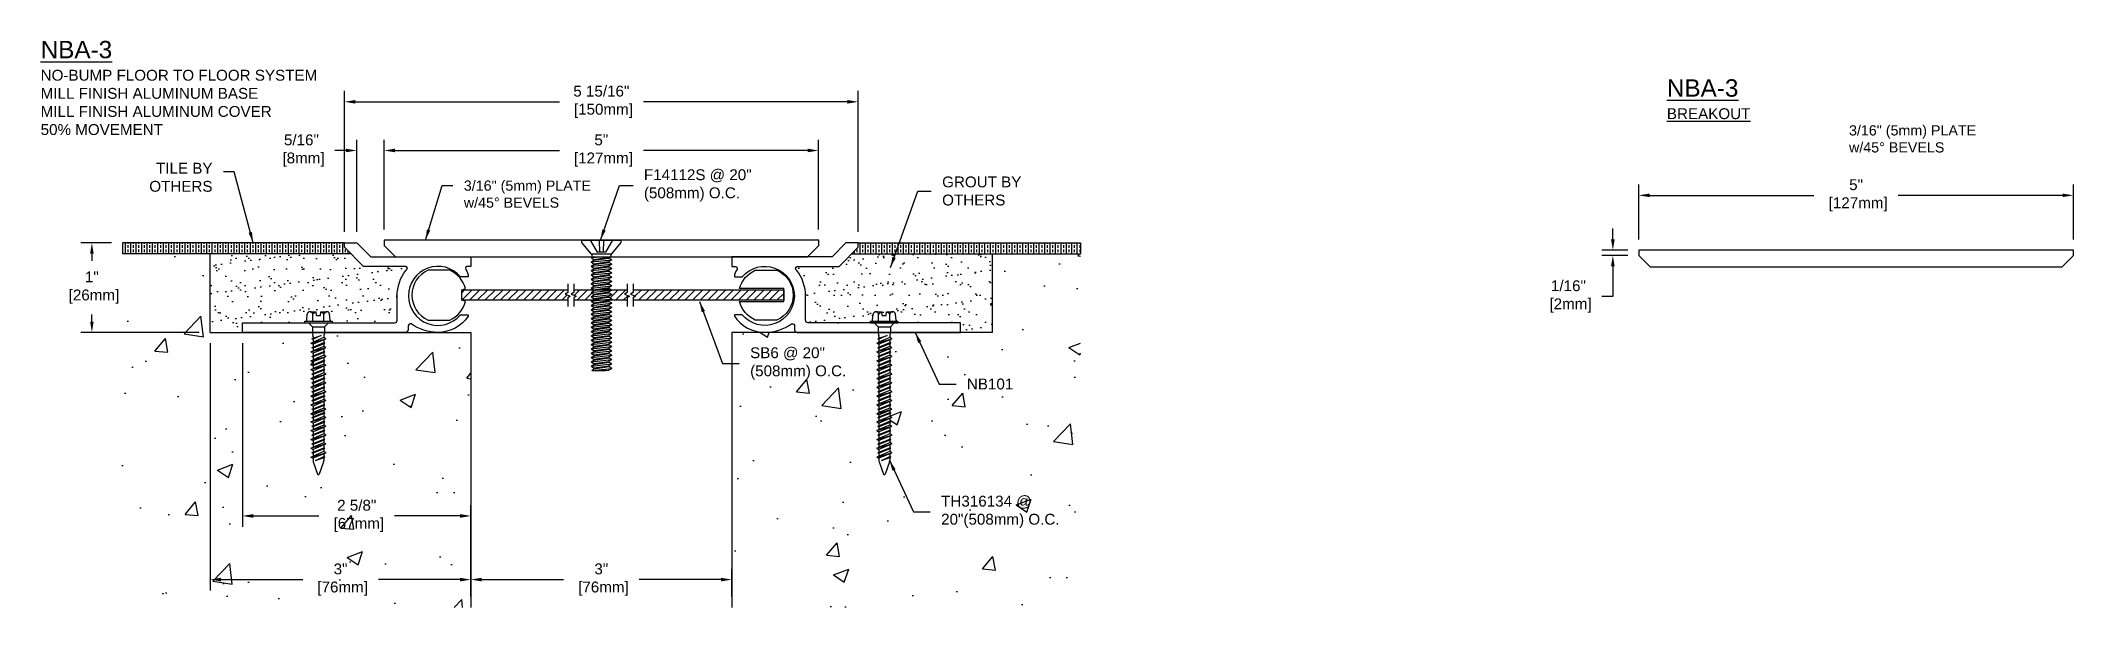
# Model space of a CAD drawing. Header units: inches. Extents: x 9.7 to 33.1, y 2.2 to 8.8.
import ezdxf

# ---------------------------------------------------------------- set-up
doc = ezdxf.new("R2010")
doc.units = ezdxf.units.IN
doc.header["$MEASUREMENT"] = 0
for name, color, linetype in [('ANCHORS', 4, 'Continuous'), ('CONDITIONS', 1, 'Continuous'), ('DIMENSIONS', 3, 'Continuous'), ('METALS', 7, 'Continuous'), ('TEXT', 2, 'Continuous')]:
    doc.layers.add(name, color=color, linetype=linetype)
doc.styles.add('Arial', font='arial.ttf')
doc.dimstyles.new('Arial', dxfattribs={"dimtxt": 0.125, "dimasz": 0.125, "dimexe": 0.125, "dimexo": 0.125, "dimgap": 0.125, "dimtad": 0, "dimtih": 1, "dimtoh": 1, "dimdec": 4, "dimzin": 3, "dimdsep": 46, "dimlunit": 4, "dimtxsty": 'Arial', "dimcen": 0.125, "dimadec": 0, "dimazin": 0, "dimtfac": 1, "dimtdec": 4, "dimtofl": 0, "dimtmove": 0, "dimatfit": 3, "dimfxl": 0, "dimfrac": 2, "dimtolj": 1, "dimtzin": 0, "dimarcsym": 0})

msp = doc.modelspace()

# ---------------------------------------------------------------- texts
at = {"layer": 'TEXT', "char_height": 0.2, "attachment_point": 1, "style": 'Arial'}
for s, insert, width in [('{\\LNBA-3\\P\\H0.625x;\\lNO-BUMP FLOOR TO FLOOR SYSTEM\\PMILL FINISH ALUMINUM BASE\\PMILL FINISH ALUMINUM COVER\\P50% MOVEMENT}', (9.68488, 8.76778), 3.78125), ('{\\LNBA-3\\P\\H0.625x;BREAKOUT}', (28.39359, 8.32524), 4.1875)]:
    msp.add_mtext(s, dxfattribs=dict(at, insert=insert, width=width))
at = {"layer": 'TEXT', "style": 'Arial'}
for s, insert, char_height, attachment_point in [('3/16" (5mm) PLATE\\Pw/45° BEVELS', (30.4888, 7.79591), 0.1175, 1), ('TILE BY\\POTHERS', (11.66224, 7.19612), 0.125, 6), ('F14112S @ 20"\\P(508mm) O.C.', (16.62484, 7.10336), 0.125, 4), ('3/16" (5mm) PLATE\\Pw/45° BEVELS', (14.55324, 7.15985), 0.1175, 1), ('GROUT BY\\POTHERS', (20.05583, 7.03836), 0.125, 4), ('SB6 @ 20"\\P(508mm) O.C.', (17.84677, 5.05335), 0.125, 4), ('NB101', (20.34052, 4.81585), 0.125, 4), ('TH316134 @\\P20"(508mm) O.C.', (20.04444, 3.34441), 0.125, 4)]:
    msp.add_mtext(s, dxfattribs=dict(at, insert=insert, char_height=char_height, attachment_point=attachment_point))

# ---------------------------------------------------------------- blocks, each defined once
blk = doc.blocks.new('*D5')
at = {"layer": 'Defpoints', "color": 0}
for p in [(33.07, 6.989), (28.07, 6.357), (33.07, 6.357)]:
    blk.add_point(p, dxfattribs=at)
at = {"layer": 'DIMENSIONS', "color": 0, "lineweight": -2}
for p, q in [((28.07, 6.482), (28.07, 7.114)), ((33.07, 6.482), (33.07, 7.114)), ((28.195, 6.989), (30.086, 6.989)), ((32.945, 6.989), (31.053, 6.989))]:
    blk.add_line(p, q, dxfattribs=at)
at = {"layer": 'DIMENSIONS', "color": 0}
for points in [[(28.195, 7.01), (28.195, 6.968), (28.07, 6.989)], [(32.945, 7.01), (32.945, 6.968), (33.07, 6.989)]]:
    blk.add_solid(points, dxfattribs=at)
at = {"layer": 'DIMENSIONS', "color": 0, "insert": (30.57, 6.989), "char_height": 0.125, "attachment_point": 5, "style": 'Arial'}
blk.add_mtext('\\A1;5"\\P [127mm]', dxfattribs=at)
blk = doc.blocks.new('*D6')
at = {"layer": 'Defpoints', "color": 0}
for p in [(27.772, 6.357), (28.07, 6.357), (28.07, 6.297)]:
    blk.add_point(p, dxfattribs=at)
at = {"layer": 'DIMENSIONS', "color": 0, "lineweight": -2}
for p, q in [((27.772, 6.482), (27.772, 6.607)), ((27.945, 6.357), (27.647, 6.357)), ((27.945, 6.297), (27.647, 6.297)), ((27.772, 6.172), (27.772, 5.825)), ((27.772, 5.825), (27.647, 5.825))]:
    blk.add_line(p, q, dxfattribs=at)
at = {"layer": 'DIMENSIONS', "color": 0}
for points in [[(27.751, 6.482), (27.793, 6.482), (27.772, 6.357)], [(27.751, 6.172), (27.793, 6.172), (27.772, 6.297)]]:
    blk.add_solid(points, dxfattribs=at)
at = {"layer": 'DIMENSIONS', "color": 0, "insert": (27.261, 5.825), "char_height": 0.125, "attachment_point": 5, "style": 'Arial'}
blk.add_mtext('\\A1;1/16"\\P [2mm]', dxfattribs=at)
blk = doc.blocks.new('NB101')
at = {"color": 7}
blk.add_lwpolyline([(0, 0.11), (1.75, 0.11, 0.414214), (1.78, 0.14), (1.78, 0.42, -0.169148), (1.882, 0.712, 0.705453), (1.879, 0.76), (1.394, 0.76), (1.176, 0.979), (1.176, 1.03), (1.316, 1.03), (1.476, 0.87), (2.63, 0.87), (2.63, 0.76), (2.594, 0.76, 0.552863), (2.569, 0.725, -0.162306), (2.599, 0.64), (2.509, 0.64, 2.723771), (2.509, 0.2), (2.599, 0.2), (2.599, 0.186, -0.25024), (2.25, 0, -0.145549), (1.941, 0.097, 0.525468), (1.907, 0.071), (1.907, 0.03, -0.414214), (1.877, 0), (0, 0)], format="xyb", close=True, dxfattribs=at)
blk = doc.blocks.new('Th316134')
for p, q in [((-0.097, 1.877), (-0.027, 1.877)), ((-0.023, 1.833), (-0.027, 1.877)), ((0.023, 1.833), (0.027, 1.877)), ((0.027, 1.877), (0.097, 1.877)), ((-0.157, 1.75), (-0.157, 1.769)), ((-0.157, 1.769), (0.157, 1.769)), ((-0.157, 1.75), (0.157, 1.75)), ((-0.135, 1.779), (-0.129, 1.85)), ((-0.115, 1.75), (-0.07, 1.705)), ((-0.07, 1.705), (-0.07, 1.638)), ((-0.07, 1.705), (0.07, 1.705)), ((-0.065, 1.769), (-0.065, 1.85)), ((-0.023, 1.833), (0.023, 1.833)), ((0.064, 1.769), (0.064, 1.85)), ((0.115, 1.75), (0.07, 1.705)), ((0.07, 1.705), (0.07, 1.638)), ((0.135, 1.779), (0.129, 1.85)), ((0.157, 1.769), (0.157, 1.75)), ((-0.086, 1.516), (0.086, 1.566)), ((-0.086, 1.516), (-0.062, 1.529)), ((-0.086, 1.516), (-0.062, 1.503)), ((-0.086, 1.414), (0.086, 1.465)), ((-0.086, 1.414), (-0.062, 1.427)), ((-0.086, 1.414), (-0.062, 1.401)), ((-0.074, 1.566), (0.032, 1.603)), ((-0.074, 1.566), (-0.062, 1.573)), ((-0.074, 1.566), (-0.062, 1.56)), ((-0.074, 1.465), (0.074, 1.516)), ((-0.074, 1.465), (-0.062, 1.471)), ((-0.074, 1.465), (-0.062, 1.459)), ((-0.074, 1.363), (0.074, 1.414)), ((-0.069, 1.628), (-0.063, 1.602)), ((-0.062, 1.573), (0.032, 1.603)), ((0.032, 1.603), (-0.062, 1.56)), ((-0.062, 1.593), (-0.062, 1.573)), ((0.062, 1.579), (-0.062, 1.529)), ((-0.062, 1.56), (-0.062, 1.529)), ((0.062, 1.553), (-0.062, 1.503)), ((-0.062, 1.471), (0.062, 1.522)), ((0.062, 1.509), (-0.062, 1.459)), ((-0.062, 1.503), (-0.062, 1.471)), ((0.062, 1.478), (-0.062, 1.427)), ((-0.062, 1.459), (-0.062, 1.427)), ((0.062, 1.452), (-0.062, 1.401)), ((-0.062, 1.369), (0.062, 1.42)), ((0.062, 1.408), (-0.062, 1.357)), ((0.062, 1.593), (0.062, 1.579)), ((0.086, 1.566), (0.062, 1.579)), ((0.086, 1.566), (0.062, 1.553)), ((0.062, 1.553), (0.062, 1.522)), ((0.074, 1.516), (0.062, 1.522)), ((0.074, 1.516), (0.062, 1.509)), ((0.062, 1.509), (0.062, 1.478)), ((0.086, 1.465), (0.062, 1.478)), ((0.086, 1.465), (0.062, 1.452)), ((0.062, 1.452), (0.062, 1.42)), ((0.074, 1.414), (0.062, 1.42)), ((0.074, 1.414), (0.062, 1.408)), ((0.062, 1.408), (0.062, 1.376)), ((0.069, 1.628), (0.063, 1.602)), ((-0.086, 1.313), (0.086, 1.363)), ((-0.086, 1.313), (-0.062, 1.325)), ((-0.086, 1.313), (-0.062, 1.3)), ((-0.086, 1.211), (0.086, 1.262)), ((-0.086, 1.211), (-0.062, 1.224)), ((-0.086, 1.211), (-0.062, 1.198)), ((-0.074, 1.363), (-0.062, 1.369)), ((-0.074, 1.363), (-0.062, 1.357)), ((-0.074, 1.262), (0.074, 1.313)), ((-0.074, 1.262), (-0.062, 1.268)), ((-0.074, 1.262), (-0.062, 1.256)), ((-0.074, 1.16), (0.074, 1.211)), ((-0.062, 1.401), (-0.062, 1.369)), ((0.062, 1.376), (-0.062, 1.325)), ((-0.062, 1.357), (-0.062, 1.325)), ((0.062, 1.35), (-0.062, 1.3)), ((-0.062, 1.268), (0.062, 1.319)), ((0.062, 1.306), (-0.062, 1.256)), ((-0.062, 1.3), (-0.062, 1.268)), ((0.062, 1.275), (-0.062, 1.224)), ((-0.062, 1.256), (-0.062, 1.224)), ((0.062, 1.249), (-0.062, 1.198)), ((-0.062, 1.166), (0.062, 1.217)), ((0.062, 1.205), (-0.062, 1.154)), ((-0.062, 1.198), (-0.062, 1.166)), ((0.062, 1.173), (-0.062, 1.122)), ((0.086, 1.363), (0.062, 1.376)), ((0.086, 1.363), (0.062, 1.35)), ((0.062, 1.35), (0.062, 1.319)), ((0.074, 1.313), (0.062, 1.319)), ((0.074, 1.313), (0.062, 1.306)), ((0.062, 1.306), (0.062, 1.275)), ((0.086, 1.262), (0.062, 1.275)), ((0.086, 1.262), (0.062, 1.249)), ((0.062, 1.249), (0.062, 1.217)), ((0.074, 1.211), (0.062, 1.217)), ((0.074, 1.211), (0.062, 1.205)), ((0.062, 1.205), (0.062, 1.173)), ((0.086, 1.16), (0.062, 1.173)), ((-0.086, 1.109), (0.086, 1.16)), ((-0.086, 1.109), (-0.062, 1.122)), ((-0.086, 1.109), (-0.062, 1.096)), ((-0.086, 1.008), (0.086, 1.059)), ((-0.086, 1.008), (-0.062, 1.021)), ((-0.086, 1.008), (-0.062, 0.995)), ((-0.086, 0.906), (0.086, 0.957)), ((-0.074, 1.16), (-0.062, 1.166)), ((-0.074, 1.16), (-0.062, 1.154)), ((-0.074, 1.059), (0.074, 1.109)), ((-0.074, 1.059), (-0.062, 1.065)), ((-0.074, 1.059), (-0.062, 1.052)), ((-0.074, 0.957), (0.074, 1.008)), ((-0.074, 0.957), (-0.062, 0.963)), ((-0.074, 0.957), (-0.062, 0.951)), ((-0.062, 1.154), (-0.062, 1.122)), ((0.062, 1.147), (-0.062, 1.096)), ((-0.062, 1.065), (0.062, 1.116)), ((0.062, 1.103), (-0.062, 1.052)), ((-0.062, 1.096), (-0.062, 1.065)), ((0.062, 1.072), (-0.062, 1.021)), ((-0.062, 1.052), (-0.062, 1.021)), ((0.062, 1.046), (-0.062, 0.995)), ((-0.062, 0.963), (0.062, 1.014)), ((0.062, 1.002), (-0.062, 0.951)), ((-0.062, 0.995), (-0.062, 0.963)), ((0.062, 0.97), (-0.062, 0.919)), ((-0.062, 0.951), (-0.062, 0.919)), ((0.062, 0.944), (-0.062, 0.893)), ((0.086, 1.16), (0.062, 1.147)), ((0.062, 1.147), (0.062, 1.116)), ((0.074, 1.109), (0.062, 1.116)), ((0.074, 1.109), (0.062, 1.103)), ((0.062, 1.103), (0.062, 1.072)), ((0.086, 1.059), (0.062, 1.072)), ((0.086, 1.059), (0.062, 1.046)), ((0.062, 1.046), (0.062, 1.014)), ((0.074, 1.008), (0.062, 1.014)), ((0.074, 1.008), (0.062, 1.002)), ((0.062, 1.002), (0.062, 0.97)), ((0.086, 0.957), (0.062, 0.97)), ((0.086, 0.957), (0.062, 0.944)), ((0.062, 0.944), (0.062, 0.912)), ((-0.086, 0.906), (-0.062, 0.919)), ((-0.086, 0.906), (-0.062, 0.893)), ((-0.086, 0.805), (0.086, 0.855)), ((-0.086, 0.805), (-0.062, 0.818)), ((-0.086, 0.805), (-0.062, 0.792)), ((-0.086, 0.703), (0.086, 0.754)), ((-0.086, 0.703), (-0.062, 0.716)), ((-0.086, 0.703), (-0.062, 0.69)), ((-0.074, 0.855), (0.074, 0.906)), ((-0.074, 0.855), (-0.062, 0.862)), ((-0.074, 0.855), (-0.062, 0.849)), ((-0.074, 0.754), (0.074, 0.805)), ((-0.074, 0.754), (-0.062, 0.76)), ((-0.074, 0.754), (-0.062, 0.748)), ((-0.074, 0.66), (0.074, 0.711)), ((-0.062, 0.862), (0.062, 0.912)), ((0.062, 0.9), (-0.062, 0.849)), ((-0.062, 0.893), (-0.062, 0.862)), ((0.062, 0.868), (-0.062, 0.818)), ((-0.062, 0.849), (-0.062, 0.818)), ((0.062, 0.843), (-0.062, 0.792)), ((-0.062, 0.76), (0.062, 0.811)), ((0.062, 0.799), (-0.062, 0.748)), ((-0.062, 0.792), (-0.062, 0.76)), ((0.062, 0.767), (-0.062, 0.716)), ((-0.062, 0.748), (-0.062, 0.716)), ((0.062, 0.741), (-0.062, 0.69)), ((-0.062, 0.666), (0.062, 0.717)), ((0.062, 0.705), (-0.062, 0.654)), ((0.074, 0.906), (0.062, 0.912)), ((0.074, 0.906), (0.062, 0.9)), ((0.062, 0.9), (0.062, 0.868)), ((0.086, 0.855), (0.062, 0.868)), ((0.086, 0.855), (0.062, 0.843)), ((0.062, 0.843), (0.062, 0.811)), ((0.074, 0.805), (0.062, 0.811)), ((0.074, 0.805), (0.062, 0.799)), ((0.062, 0.799), (0.062, 0.767)), ((0.086, 0.754), (0.062, 0.767)), ((0.086, 0.754), (0.062, 0.741)), ((0.062, 0.749), (0.062, 0.717)), ((0.074, 0.711), (0.062, 0.717)), ((0.074, 0.711), (0.062, 0.705)), ((0.062, 0.705), (0.062, 0.673)), ((-0.086, 0.609), (0.086, 0.66)), ((-0.086, 0.609), (-0.062, 0.622)), ((-0.086, 0.609), (-0.062, 0.596)), ((-0.086, 0.508), (0.086, 0.559)), ((-0.086, 0.508), (-0.062, 0.521)), ((-0.086, 0.508), (-0.062, 0.495)), ((-0.074, 0.66), (-0.062, 0.666)), ((-0.074, 0.66), (-0.062, 0.654)), ((-0.074, 0.559), (0.074, 0.609)), ((-0.074, 0.559), (-0.062, 0.565)), ((-0.074, 0.559), (-0.062, 0.552)), ((-0.074, 0.457), (0.074, 0.508)), ((-0.062, 0.698), (-0.062, 0.666)), ((0.062, 0.673), (-0.062, 0.622)), ((-0.062, 0.654), (-0.062, 0.622)), ((0.062, 0.647), (-0.062, 0.596)), ((-0.062, 0.565), (0.062, 0.616)), ((0.062, 0.603), (-0.062, 0.552)), ((-0.062, 0.596), (-0.062, 0.565)), ((0.062, 0.572), (-0.062, 0.521)), ((-0.062, 0.552), (-0.062, 0.521)), ((0.062, 0.546), (-0.062, 0.495)), ((-0.062, 0.463), (0.062, 0.514)), ((0.062, 0.502), (-0.062, 0.451)), ((-0.062, 0.495), (-0.062, 0.463)), ((0.062, 0.47), (-0.062, 0.419)), ((0.086, 0.66), (0.062, 0.673)), ((0.086, 0.66), (0.062, 0.647)), ((0.062, 0.647), (0.062, 0.616)), ((0.074, 0.609), (0.062, 0.616)), ((0.074, 0.609), (0.062, 0.603)), ((0.062, 0.603), (0.062, 0.572)), ((0.086, 0.559), (0.062, 0.572)), ((0.086, 0.559), (0.062, 0.546)), ((0.062, 0.546), (0.062, 0.514)), ((0.074, 0.508), (0.062, 0.514)), ((0.074, 0.508), (0.062, 0.502)), ((0.062, 0.502), (0.062, 0.47)), ((0.086, 0.457), (0.062, 0.47)), ((-0.086, 0.406), (0.086, 0.457)), ((-0.086, 0.406), (-0.062, 0.419)), ((-0.086, 0.406), (-0.062, 0.393)), ((-0.086, 0.305), (0.086, 0.355)), ((-0.086, 0.305), (-0.062, 0.318)), ((-0.086, 0.305), (-0.062, 0.292)), ((-0.086, 0.203), (0.086, 0.254)), ((-0.074, 0.457), (-0.062, 0.463)), ((-0.074, 0.457), (-0.062, 0.451)), ((-0.074, 0.355), (0.074, 0.406)), ((-0.074, 0.355), (-0.062, 0.362)), ((-0.074, 0.355), (-0.062, 0.349)), ((-0.074, 0.254), (0.074, 0.305)), ((-0.074, 0.254), (-0.062, 0.26)), ((-0.074, 0.254), (-0.062, 0.248)), ((-0.062, 0.451), (-0.062, 0.419)), ((0.062, 0.444), (-0.062, 0.393)), ((-0.062, 0.362), (0.062, 0.412)), ((0.062, 0.4), (-0.062, 0.349)), ((-0.062, 0.393), (-0.062, 0.362)), ((0.062, 0.368), (-0.062, 0.318)), ((-0.062, 0.349), (-0.062, 0.318)), ((0.062, 0.343), (-0.062, 0.292)), ((-0.062, 0.26), (0.062, 0.311)), ((0.062, 0.299), (-0.062, 0.248)), ((-0.062, 0.292), (-0.062, 0.26)), ((0.062, 0.267), (-0.062, 0.216)), ((-0.062, 0.248), (-0.062, 0.216)), ((0.062, 0.241), (-0.062, 0.19)), ((0.086, 0.457), (0.062, 0.444)), ((0.062, 0.444), (0.062, 0.412)), ((0.074, 0.406), (0.062, 0.412)), ((0.074, 0.406), (0.062, 0.4)), ((0.062, 0.4), (0.062, 0.368)), ((0.086, 0.355), (0.062, 0.368)), ((0.086, 0.355), (0.062, 0.343)), ((0.062, 0.343), (0.062, 0.311)), ((0.074, 0.305), (0.062, 0.311)), ((0.074, 0.305), (0.062, 0.299)), ((0.062, 0.299), (0.062, 0.267)), ((0.086, 0.254), (0.062, 0.267)), ((0.086, 0.254), (0.062, 0.241)), ((0.062, 0.241), (0.062, 0.209)), ((-0.086, 0.203), (-0.062, 0.216)), ((-0.086, 0.203), (-0.062, 0.19)), ((-0.062, 0.19), (-0.062, 0.164)), ((-0.06, 0.149), (-0.01, 0.006)), ((-0.034, 0.166), (0.062, 0.209)), ((-0.034, 0.166), (0.074, 0.203)), ((0.062, 0.197), (-0.034, 0.166)), ((0.06, 0.149), (0.01, 0.006)), ((0.074, 0.203), (0.062, 0.209)), ((0.074, 0.203), (0.062, 0.197)), ((0.062, 0.197), (0.062, 0.164))]:
    blk.add_line(p, q)
for centre, radius, start, end in [((-0.097, 1.845), 0.0327, 9.285, 170.715), ((0, 1.788), 0.0896, 107.4215, 136.0407), ((0, 1.788), 0.0896, 43.9593, 72.5785), ((0.097, 1.845), 0.0327, 9.285, 170.715), ((-0.146, 1.78), 0.0112, 270, 355), ((-0.023, 1.638), 0.0465, 180, 191.9357), ((0.023, 1.638), 0.0465, 348.0643, 0), ((0.146, 1.78), 0.0112, 185, 270), ((-0.109, 1.593), 0.0465, 0, 11.9357), ((0.109, 1.593), 0.0465, 168.0643, 180), ((-0.016, 0.164), 0.0465, 180, 199.3058), ((0, 0.011), 0.0106, 204.1001, 335.8999), ((0.016, 0.164), 0.0465, 340.6942, 0)]:
    blk.add_arc(centre, radius, start, end)
blk = doc.blocks.new('*D10')
at = {"layer": 'Defpoints', "color": 0}
for p in [(11.635, 5.411), (14.635, 2.564), (14.635, 2.244)]:
    blk.add_point(p, dxfattribs=at)
at = {"layer": 'DIMENSIONS', "color": 0, "lineweight": -2}
for p, q in [((11.635, 5.286), (11.635, 2.439)), ((14.635, 2.369), (14.635, 2.689)), ((11.76, 2.564), (12.701, 2.564)), ((14.51, 2.564), (13.57, 2.564))]:
    blk.add_line(p, q, dxfattribs=at)
at = {"layer": 'DIMENSIONS', "color": 0}
for points in [[(11.76, 2.585), (11.76, 2.543), (11.635, 2.564)], [(14.51, 2.585), (14.51, 2.543), (14.635, 2.564)]]:
    blk.add_solid(points, dxfattribs=at)
at = {"layer": 'DIMENSIONS', "color": 0, "insert": (13.135, 2.564), "char_height": 0.125, "attachment_point": 5, "style": 'Arial'}
blk.add_mtext('\\A1;3"\\P [76mm]', dxfattribs=at)
blk = doc.blocks.new('F14112S')
for p, q in [((-0.214, 0), (0.214, 0)), ((-0.128, 0), (-0.047, -0.137)), ((-0.025, 0), (-0.02, -0.137)), ((0.025, 0), (0.02, -0.137)), ((0.128, 0), (0.048, -0.137)), ((-0.119, -0.155), (-0.226, -0.024)), ((-0.119, -0.155), (0.119, -0.155)), ((-0.119, -0.2), (-0.108, -0.195)), ((-0.119, -0.2), (-0.068, -0.195)), ((-0.119, -0.2), (-0.085, -0.22)), ((-0.119, -0.25), (0.119, -0.225)), ((-0.119, -0.25), (-0.085, -0.23)), ((-0.108, -0.155), (-0.108, -0.195)), ((0.108, -0.195), (-0.108, -0.195)), ((-0.085, -0.22), (0.085, -0.195)), ((-0.085, -0.23), (0.085, -0.205)), ((-0.085, -0.22), (-0.085, -0.23)), ((0.048, -0.137), (-0.047, -0.137)), ((0.108, -0.195), (0.085, -0.205)), ((0.119, -0.225), (0.085, -0.205)), ((0.119, -0.225), (0.085, -0.245)), ((0.108, -0.155), (0.108, -0.195)), ((0.119, -0.155), (0.226, -0.024)), ((-0.119, -0.25), (-0.085, -0.27)), ((-0.119, -0.3), (0.119, -0.275)), ((-0.119, -0.3), (-0.085, -0.28)), ((-0.119, -0.3), (-0.085, -0.32)), ((-0.119, -0.35), (0.119, -0.325)), ((-0.119, -0.35), (-0.085, -0.33)), ((-0.119, -0.35), (-0.085, -0.37)), ((-0.119, -0.4), (0.119, -0.375)), ((-0.119, -0.4), (-0.085, -0.38)), ((-0.119, -0.4), (-0.085, -0.42)), ((-0.119, -0.45), (0.119, -0.425)), ((-0.119, -0.45), (-0.085, -0.43)), ((-0.119, -0.45), (-0.085, -0.47)), ((-0.085, -0.27), (0.085, -0.245)), ((-0.085, -0.28), (0.085, -0.255)), ((-0.085, -0.27), (-0.085, -0.28)), ((-0.085, -0.32), (0.085, -0.295)), ((-0.085, -0.33), (0.085, -0.305)), ((-0.085, -0.32), (-0.085, -0.33)), ((-0.085, -0.37), (0.085, -0.345)), ((-0.085, -0.38), (0.085, -0.355)), ((-0.085, -0.37), (-0.085, -0.38)), ((-0.085, -0.42), (0.085, -0.395)), ((-0.085, -0.43), (0.085, -0.405)), ((-0.085, -0.42), (-0.085, -0.43)), ((-0.085, -0.47), (0.085, -0.445)), ((-0.085, -0.48), (0.085, -0.455)), ((0.085, -0.245), (0.085, -0.255)), ((0.119, -0.275), (0.085, -0.255)), ((0.119, -0.275), (0.085, -0.295)), ((0.085, -0.295), (0.085, -0.305)), ((0.119, -0.325), (0.085, -0.305)), ((0.119, -0.325), (0.085, -0.345)), ((0.085, -0.345), (0.085, -0.355)), ((0.119, -0.375), (0.085, -0.355)), ((0.119, -0.375), (0.085, -0.395)), ((0.085, -0.395), (0.085, -0.405)), ((0.119, -0.425), (0.085, -0.405)), ((0.119, -0.425), (0.085, -0.445)), ((0.085, -0.445), (0.085, -0.455)), ((0.119, -0.475), (0.085, -0.455)), ((-0.119, -0.5), (0.119, -0.475)), ((-0.119, -0.5), (-0.085, -0.48)), ((-0.119, -0.5), (-0.085, -0.52)), ((-0.119, -0.55), (0.119, -0.525)), ((-0.119, -0.55), (-0.085, -0.53)), ((-0.119, -0.55), (-0.085, -0.57)), ((-0.119, -0.6), (0.119, -0.575)), ((-0.119, -0.6), (-0.085, -0.58)), ((-0.119, -0.6), (-0.085, -0.62)), ((-0.119, -0.65), (0.119, -0.625)), ((-0.119, -0.65), (-0.085, -0.63)), ((-0.119, -0.65), (-0.085, -0.67)), ((-0.119, -0.7), (0.119, -0.675)), ((-0.119, -0.7), (-0.085, -0.68)), ((-0.119, -0.7), (-0.085, -0.72)), ((-0.085, -0.47), (-0.085, -0.48)), ((-0.085, -0.52), (0.085, -0.495)), ((-0.085, -0.53), (0.085, -0.505)), ((-0.085, -0.52), (-0.085, -0.53)), ((-0.085, -0.57), (0.085, -0.545)), ((-0.085, -0.58), (0.085, -0.555)), ((-0.085, -0.57), (-0.085, -0.58)), ((-0.085, -0.62), (0.085, -0.595)), ((-0.085, -0.63), (0.085, -0.605)), ((-0.085, -0.62), (-0.085, -0.63)), ((-0.085, -0.67), (0.085, -0.645)), ((-0.085, -0.68), (0.085, -0.655)), ((-0.085, -0.67), (-0.085, -0.68)), ((-0.085, -0.72), (0.085, -0.695)), ((0.119, -0.475), (0.085, -0.495)), ((0.085, -0.495), (0.085, -0.505)), ((0.119, -0.525), (0.085, -0.505)), ((0.119, -0.525), (0.085, -0.545)), ((0.085, -0.545), (0.085, -0.555)), ((0.119, -0.575), (0.085, -0.555)), ((0.119, -0.575), (0.085, -0.595)), ((0.085, -0.595), (0.085, -0.605)), ((0.119, -0.625), (0.085, -0.605)), ((0.119, -0.625), (0.085, -0.645)), ((0.085, -0.645), (0.085, -0.655)), ((0.119, -0.675), (0.085, -0.655)), ((0.119, -0.675), (0.085, -0.695)), ((0.085, -0.695), (0.085, -0.705)), ((-0.119, -0.75), (0.119, -0.725)), ((-0.119, -0.75), (-0.085, -0.73)), ((-0.119, -0.75), (-0.085, -0.77)), ((-0.119, -0.8), (0.119, -0.775)), ((-0.119, -0.8), (-0.085, -0.78)), ((-0.119, -0.8), (-0.085, -0.82)), ((-0.119, -0.85), (0.119, -0.825)), ((-0.119, -0.85), (-0.085, -0.83)), ((-0.119, -0.85), (-0.085, -0.87)), ((-0.119, -0.9), (0.119, -0.875)), ((-0.119, -0.9), (-0.085, -0.88)), ((-0.119, -0.9), (-0.085, -0.92)), ((-0.119, -0.95), (0.119, -0.925)), ((-0.119, -0.95), (-0.085, -0.93)), ((-0.085, -0.73), (0.085, -0.705)), ((-0.085, -0.72), (-0.085, -0.73)), ((-0.085, -0.77), (0.085, -0.745)), ((-0.085, -0.78), (0.085, -0.755)), ((-0.085, -0.77), (-0.085, -0.78)), ((-0.085, -0.82), (0.085, -0.795)), ((-0.085, -0.83), (0.085, -0.805)), ((-0.085, -0.82), (-0.085, -0.83)), ((-0.085, -0.87), (0.085, -0.845)), ((-0.085, -0.88), (0.085, -0.855)), ((-0.085, -0.87), (-0.085, -0.88)), ((-0.085, -0.92), (0.085, -0.895)), ((-0.085, -0.93), (0.085, -0.905)), ((-0.085, -0.92), (-0.085, -0.93)), ((0.119, -0.725), (0.085, -0.705)), ((0.119, -0.725), (0.085, -0.745)), ((0.085, -0.745), (0.085, -0.755)), ((0.119, -0.775), (0.085, -0.755)), ((0.119, -0.775), (0.085, -0.795)), ((0.085, -0.795), (0.085, -0.805)), ((0.119, -0.825), (0.085, -0.805)), ((0.119, -0.825), (0.085, -0.845)), ((0.085, -0.845), (0.085, -0.855)), ((0.119, -0.875), (0.085, -0.855)), ((0.119, -0.875), (0.085, -0.895)), ((0.085, -0.895), (0.085, -0.905)), ((0.119, -0.925), (0.085, -0.905)), ((0.119, -0.925), (0.085, -0.945)), ((-0.119, -0.95), (-0.085, -0.97)), ((-0.119, -1), (0.119, -0.975)), ((-0.119, -1), (-0.085, -0.98)), ((-0.119, -1), (-0.085, -1.02)), ((-0.119, -1.05), (0.119, -1.025)), ((-0.119, -1.05), (-0.085, -1.03)), ((-0.119, -1.05), (-0.085, -1.07)), ((-0.119, -1.1), (0.119, -1.075)), ((-0.119, -1.1), (-0.085, -1.08)), ((-0.119, -1.1), (-0.085, -1.12)), ((-0.119, -1.15), (0.119, -1.125)), ((-0.119, -1.15), (-0.085, -1.13)), ((-0.119, -1.15), (-0.085, -1.17)), ((-0.085, -0.97), (0.085, -0.945)), ((-0.085, -0.98), (0.085, -0.955)), ((-0.085, -0.97), (-0.085, -0.98)), ((-0.085, -1.02), (0.085, -0.995)), ((-0.085, -1.03), (0.085, -1.005)), ((-0.085, -1.02), (-0.085, -1.03)), ((-0.085, -1.07), (0.085, -1.045)), ((-0.085, -1.08), (0.085, -1.055)), ((-0.085, -1.07), (-0.085, -1.08)), ((-0.085, -1.12), (0.085, -1.095)), ((-0.085, -1.13), (0.085, -1.105)), ((-0.085, -1.12), (-0.085, -1.13)), ((-0.085, -1.17), (0.085, -1.145)), ((-0.085, -1.18), (0.085, -1.155)), ((0.085, -0.945), (0.085, -0.955)), ((0.119, -0.975), (0.085, -0.955)), ((0.119, -0.975), (0.085, -0.995)), ((0.085, -0.995), (0.085, -1.005)), ((0.119, -1.025), (0.085, -1.005)), ((0.119, -1.025), (0.085, -1.045)), ((0.085, -1.045), (0.085, -1.055)), ((0.119, -1.075), (0.085, -1.055)), ((0.119, -1.075), (0.085, -1.095)), ((0.085, -1.095), (0.085, -1.105)), ((0.119, -1.125), (0.085, -1.105)), ((0.119, -1.125), (0.085, -1.145)), ((0.085, -1.145), (0.085, -1.155)), ((0.119, -1.175), (0.085, -1.155)), ((-0.119, -1.2), (0.119, -1.175)), ((-0.119, -1.2), (-0.085, -1.18)), ((-0.119, -1.2), (-0.085, -1.22)), ((-0.119, -1.25), (0.119, -1.225)), ((-0.119, -1.25), (-0.085, -1.23)), ((-0.119, -1.25), (-0.085, -1.27)), ((-0.119, -1.3), (0.119, -1.275)), ((-0.119, -1.3), (-0.085, -1.28)), ((-0.119, -1.3), (-0.085, -1.32)), ((-0.119, -1.35), (0.119, -1.325)), ((-0.119, -1.35), (-0.085, -1.33)), ((-0.119, -1.35), (-0.085, -1.37)), ((-0.119, -1.4), (0.119, -1.375)), ((-0.119, -1.4), (-0.085, -1.38)), ((-0.119, -1.4), (-0.085, -1.42)), ((-0.085, -1.17), (-0.085, -1.18)), ((-0.085, -1.22), (0.085, -1.195)), ((-0.085, -1.23), (0.085, -1.205)), ((-0.085, -1.22), (-0.085, -1.23)), ((-0.085, -1.27), (0.085, -1.245)), ((-0.085, -1.28), (0.085, -1.255)), ((-0.085, -1.27), (-0.085, -1.28)), ((-0.085, -1.32), (0.085, -1.295)), ((-0.085, -1.33), (0.085, -1.305)), ((-0.085, -1.32), (-0.085, -1.33)), ((-0.085, -1.37), (0.085, -1.345)), ((-0.085, -1.38), (0.085, -1.355)), ((-0.085, -1.37), (-0.085, -1.38)), ((-0.085, -1.42), (0.085, -1.395)), ((0.119, -1.175), (0.085, -1.195)), ((0.085, -1.195), (0.085, -1.205)), ((0.119, -1.225), (0.085, -1.205)), ((0.119, -1.225), (0.085, -1.245)), ((0.085, -1.245), (0.085, -1.255)), ((0.119, -1.275), (0.085, -1.255)), ((0.119, -1.275), (0.085, -1.295)), ((0.085, -1.295), (0.085, -1.305)), ((0.119, -1.325), (0.085, -1.305)), ((0.119, -1.325), (0.085, -1.345)), ((0.085, -1.345), (0.085, -1.355)), ((0.119, -1.375), (0.085, -1.355)), ((0.119, -1.375), (0.085, -1.395)), ((0.085, -1.395), (0.085, -1.405)), ((-0.119, -1.45), (0.119, -1.425)), ((-0.119, -1.45), (-0.085, -1.43)), ((-0.119, -1.45), (-0.085, -1.47)), ((-0.11, -1.5), (0.119, -1.475)), ((-0.11, -1.5), (-0.085, -1.48)), ((-0.11, -1.5), (0.048, -1.5)), ((-0.085, -1.43), (0.085, -1.405)), ((-0.085, -1.42), (-0.085, -1.43)), ((-0.085, -1.47), (0.085, -1.445)), ((-0.085, -1.48), (0.085, -1.455)), ((-0.085, -1.47), (-0.085, -1.48)), ((0.048, -1.5), (0.085, -1.495)), ((0.119, -1.425), (0.085, -1.405)), ((0.119, -1.425), (0.085, -1.445)), ((0.085, -1.445), (0.085, -1.455)), ((0.119, -1.475), (0.085, -1.455)), ((0.119, -1.475), (0.085, -1.495))]:
    blk.add_line(p, q)
for centre, start, end in [((-0.214, -0.015), 90, 219.032), ((0.214, -0.015), 320.968, 90)]:
    blk.add_arc(centre, 0.015, start, end)
blk = doc.blocks.new('*D12')
at = {"layer": 'Defpoints', "color": 0}
for p in [(10.625, 6.442), (10.274, 5.411), (11.635, 5.411)]:
    blk.add_point(p, dxfattribs=at)
at = {"layer": 'DIMENSIONS', "color": 0, "lineweight": -2}
for p, q in [((10.5, 6.442), (10.149, 6.442)), ((10.274, 6.317), (10.274, 6.236)), ((10.274, 5.536), (10.274, 5.617)), ((11.51, 5.411), (10.149, 5.411))]:
    blk.add_line(p, q, dxfattribs=at)
at = {"layer": 'DIMENSIONS', "color": 0}
for points in [[(10.254, 6.317), (10.295, 6.317), (10.274, 6.442)], [(10.254, 5.536), (10.295, 5.536), (10.274, 5.411)]]:
    blk.add_solid(points, dxfattribs=at)
at = {"layer": 'DIMENSIONS', "color": 0, "insert": (10.274, 5.927), "char_height": 0.125, "attachment_point": 5, "style": 'Arial'}
blk.add_mtext('\\A1;1"\\P [26mm]', dxfattribs=at)
blk = doc.blocks.new('*D13')
at = {"layer": 'Defpoints', "color": 0}
for p in [(12.006, 5.411), (14.635, 3.297), (14.635, 2.244)]:
    blk.add_point(p, dxfattribs=at)
at = {"layer": 'DIMENSIONS', "color": 0, "lineweight": -2}
for p, q in [((12.006, 5.286), (12.006, 3.172)), ((12.131, 3.297), (12.886, 3.297)), ((14.51, 3.297), (13.755, 3.297)), ((14.635, 2.369), (14.635, 3.422))]:
    blk.add_line(p, q, dxfattribs=at)
at = {"layer": 'DIMENSIONS', "color": 0}
for points in [[(12.131, 3.318), (12.131, 3.276), (12.006, 3.297)], [(14.51, 3.318), (14.51, 3.276), (14.635, 3.297)]]:
    blk.add_solid(points, dxfattribs=at)
at = {"layer": 'DIMENSIONS', "color": 0, "insert": (13.321, 3.297), "char_height": 0.125, "attachment_point": 5, "style": 'Arial'}
blk.add_mtext('\\A1;2 5/8"\\P [67mm]', dxfattribs=at)
blk = doc.blocks.new('*D14')
at = {"layer": 'Defpoints', "color": 0}
for p in [(17.635, 2.564), (14.635, 2.244), (17.635, 2.244)]:
    blk.add_point(p, dxfattribs=at)
at = {"layer": 'DIMENSIONS', "color": 0, "lineweight": -2}
for p, q in [((14.635, 2.369), (14.635, 2.689)), ((17.635, 2.369), (17.635, 2.689)), ((14.76, 2.564), (15.701, 2.564)), ((17.51, 2.564), (16.57, 2.564))]:
    blk.add_line(p, q, dxfattribs=at)
at = {"layer": 'DIMENSIONS', "color": 0}
for points in [[(14.76, 2.585), (14.76, 2.543), (14.635, 2.564)], [(17.51, 2.585), (17.51, 2.543), (17.635, 2.564)]]:
    blk.add_solid(points, dxfattribs=at)
at = {"layer": 'DIMENSIONS', "color": 0, "insert": (16.135, 2.564), "char_height": 0.125, "attachment_point": 5, "style": 'Arial'}
blk.add_mtext('\\A1;3"\\P [76mm]', dxfattribs=at)
blk = doc.blocks.new('*D15')
at = {"layer": 'Defpoints', "color": 0}
for p in [(18.635, 7.505), (13.635, 6.472), (18.635, 6.472)]:
    blk.add_point(p, dxfattribs=at)
at = {"layer": 'DIMENSIONS', "color": 0, "lineweight": -2}
for p, q in [((13.635, 6.597), (13.635, 7.63)), ((13.76, 7.505), (15.652, 7.505)), ((18.51, 7.505), (16.619, 7.505)), ((18.635, 6.597), (18.635, 7.63))]:
    blk.add_line(p, q, dxfattribs=at)
at = {"layer": 'DIMENSIONS', "color": 0}
for points in [[(13.76, 7.526), (13.76, 7.485), (13.635, 7.505)], [(18.51, 7.526), (18.51, 7.485), (18.635, 7.505)]]:
    blk.add_solid(points, dxfattribs=at)
at = {"layer": 'DIMENSIONS', "color": 0, "insert": (16.135, 7.505), "char_height": 0.125, "attachment_point": 5, "style": 'Arial'}
blk.add_mtext('\\A1;5"\\P [127mm]', dxfattribs=at)
blk = doc.blocks.new('*D16')
at = {"layer": 'Defpoints', "color": 0}
for p in [(13.321, 7.505), (13.321, 6.442), (13.635, 6.472)]:
    blk.add_point(p, dxfattribs=at)
at = {"layer": 'DIMENSIONS', "color": 0, "lineweight": -2}
for p, q in [((13.196, 7.505), (13.071, 7.505)), ((13.321, 6.567), (13.321, 7.63)), ((13.635, 6.597), (13.635, 7.63)), ((13.76, 7.505), (13.885, 7.505))]:
    blk.add_line(p, q, dxfattribs=at)
at = {"layer": 'DIMENSIONS', "color": 0}
for points in [[(13.196, 7.526), (13.196, 7.485), (13.321, 7.505)], [(13.76, 7.526), (13.76, 7.485), (13.635, 7.505)]]:
    blk.add_solid(points, dxfattribs=at)
at = {"layer": 'DIMENSIONS', "color": 0, "insert": (12.685, 7.505), "char_height": 0.125, "attachment_point": 5, "style": 'Arial'}
blk.add_mtext('\\A1;5/16"\\P [8mm]', dxfattribs=at)
blk = doc.blocks.new('*D17')
at = {"layer": 'Defpoints', "color": 0}
for p in [(19.089, 8.066), (13.181, 6.442), (19.089, 6.442)]:
    blk.add_point(p, dxfattribs=at)
at = {"layer": 'DIMENSIONS', "color": 0, "lineweight": -2}
for p, q in [((13.181, 6.567), (13.181, 8.191)), ((19.089, 6.567), (19.089, 8.191)), ((13.306, 8.066), (15.652, 8.066)), ((18.964, 8.066), (16.619, 8.066))]:
    blk.add_line(p, q, dxfattribs=at)
at = {"layer": 'DIMENSIONS', "color": 0}
for points in [[(13.306, 8.087), (13.306, 8.045), (13.181, 8.066)], [(18.964, 8.087), (18.964, 8.045), (19.089, 8.066)]]:
    blk.add_solid(points, dxfattribs=at)
at = {"layer": 'DIMENSIONS', "color": 0, "insert": (16.135, 8.066), "char_height": 0.125, "attachment_point": 5, "style": 'Arial'}
blk.add_mtext('\\A1;5 15/16"\\P [150mm]', dxfattribs=at)
blk = doc.blocks.new('SB6')
h = blk.add_hatch()
h.set_pattern_fill('ANSI31', color=256, scale=0.5, style=0)
h.paths.add_polyline_path([(11.575, 5.757), (11.575, 5.877), (9.841, 5.877), (9.841, 5.847), (9.812, 5.828), (9.87, 5.806), (9.841, 5.787), (9.841, 5.757)])
h.paths.add_polyline_path([(9.771, 5.757), (9.771, 5.787), (9.8, 5.806), (9.742, 5.828), (9.771, 5.847), (9.771, 5.877), (9.589, 5.877), (9.595, 5.873), (9.561, 5.854), (9.561, 5.843), (9.595, 5.823), (9.561, 5.804), (9.561, 5.793), (9.595, 5.773), (9.566, 5.757)])
h.paths.add_polyline_path([(9.357, 5.798), (9.391, 5.818), (9.391, 5.829), (9.357, 5.848), (9.391, 5.868), (9.391, 5.877), (9.158, 5.877), (9.158, 5.847), (9.129, 5.828), (9.187, 5.806), (9.158, 5.787), (9.158, 5.757), (9.371, 5.757), (9.391, 5.768), (9.391, 5.779)])
h.paths.add_polyline_path([(7.87, 5.877), (7.87, 5.757), (9.088, 5.757), (9.088, 5.787), (9.117, 5.806), (9.059, 5.828), (9.088, 5.847), (9.088, 5.877)])
for points in [[(7.911, 5.891, 0.233897), (7.733, 6.103), (7.483, 6.103, 0.654654), (7.483, 5.53), (7.733, 5.53, 0.233897), (7.911, 5.743), (7.87, 5.757), (7.87, 5.877)], [(11.575, 5.891), (11.066, 5.891, -0.233897), (11.245, 6.103), (11.495, 6.103, -0.654654), (11.495, 5.53), (11.245, 5.53, -0.233897), (11.066, 5.743), (11.575, 5.743)]]:
    blk.add_lwpolyline(points, format="xyb", close=True)
for points in [[(7.87, 5.877), (9.088, 5.877)], [(9.088, 5.947), (9.088, 5.847), (9.059, 5.828), (9.117, 5.806), (9.088, 5.787), (9.088, 5.687)], [(9.158, 5.947), (9.158, 5.847), (9.129, 5.828), (9.187, 5.806), (9.158, 5.787), (9.158, 5.687)], [(9.158, 5.877), (9.771, 5.877)], [(9.771, 5.947), (9.771, 5.847), (9.742, 5.828), (9.8, 5.806), (9.771, 5.787), (9.771, 5.687)], [(9.841, 5.947), (9.841, 5.847), (9.812, 5.828), (9.87, 5.806), (9.841, 5.787), (9.841, 5.687)], [(9.841, 5.877), (11.575, 5.877), (11.575, 5.757), (9.841, 5.757)], [(9.088, 5.757), (7.87, 5.757)], [(9.771, 5.757), (9.158, 5.757)]]:
    blk.add_lwpolyline(points)

# ---------------------------------------------------------------- dimensions: what is measured, and where the dimension line sits
at = {"layer": 'DIMENSIONS'}
for base, p1, p2, picture, middle in [((19.08944, 8.06626), (13.18143, 6.4417), (19.08944, 6.4417), '*D17', (16.13543, 8.06626)), ((13.32143, 7.5054), (13.63543, 6.47178), (13.32143, 6.4417), '*D16', (12.6853, 7.5054)), ((18.63543, 7.5054), (13.63543, 6.47178), (18.63543, 6.47178), '*D15', (16.13543, 7.5054)), ((33.06964, 6.98904), (28.06964, 6.35668), (33.06964, 6.35668), '*D5', (30.56964, 6.98904)), ((14.63543, 2.56384), (11.63543, 5.41134), (14.63543, 2.2439), '*D10', (13.13543, 2.56384)), ((14.63543, 3.29729), (12.00562, 5.41134), (14.63543, 2.2439), '*D13', (13.32053, 3.29729)), ((17.63543, 2.56384), (14.63543, 2.2439), (17.63543, 2.2439), '*D14', (16.13543, 2.56384))]:
    dim = msp.add_linear_dim(base=base, p1=p1, p2=p2, dimstyle='Arial', override={"dimpost": '\\X'}, dxfattribs=at)
    dim.commit()
    dim.dimension.update_dxf_attribs({"geometry": picture, "text_midpoint": middle, "dimtype": 160})
for base, p1, p2, angle, picture, middle in [((27.77186, 6.35668), (28.06964, 6.29668), (28.06964, 6.35668), 270, '*D6', (27.26073, 5.82457)), ((10.27435, 5.41134), (10.62506, 6.4417), (11.63543, 5.41134), 90, '*D12', (10.27435, 5.92652))]:
    dim = msp.add_linear_dim(base=base, p1=p1, p2=p2, angle=angle, dimstyle='Arial', override={"dimpost": '\\X'}, dxfattribs=at)
    dim.commit()
    dim.dimension.update_dxf_attribs({"geometry": picture, "text_midpoint": middle, "dimtype": 160})

# ---------------------------------------------------------------- hatches: boundary and pattern name
at = {"layer": 'CONDITIONS'}
h = msp.add_hatch(dxfattribs=at)
h.set_pattern_fill('ANSI33', color=256, scale=0.25, angle=45, style=0)
h.set_pattern_definition([(90, (6.65981, 0.023315), (-0.0625, 1e-17), []), (90, (6.69106, 0.054565), (-0.0625, 1e-17), [0.03125, -0.015625])])
h.paths.add_polyline_path([(13.18143, 6.4417), (10.62506, 6.4417), (10.62506, 6.3167), (13.25454, 6.3167), (13.18143, 6.38985)])
h = msp.add_hatch(dxfattribs=at)
h.set_pattern_fill('AR-CONC', color=256, scale=0.25, style=0)
h.set_pattern_definition([(50, (6.6598, 0.0233), (1.79315, -0.15688), [0.1875, -2.0625]), (355, (6.6598, 0.0233), (-0.34688, 1.88048), [0.15, -1.65]), (100.451, (6.8092, 0.0102), (1.44627, 1.7236), [0.15935, -1.75286]), (46.184, (6.6598, 0.5233), (2.6681, -0.4138), [0.28125, -3.09375]), (96.636, (6.8822, 0.4888), (2.33666, 2.4353), [0.239, -2.6293]), (351.184, (6.6598, 0.5233), (2.33665, 2.4353), [0.225, -2.475]), (21, (6.9098, 0.3983), (1.49227, -1.00655), [0.1875, -2.0625]), (326, (6.9098, 0.3983), (0.6083, 1.81288), [0.15, -1.65]), (71.451, (7.0342, 0.3144), (2.10056, 0.80633), [0.15935, -1.75286]), (37.5, (6.6598, 0.0233), (0.0304, 0.832235), [0, -1.63, 0, -1.675, 0, -1.65625]), (7.5, (6.6598, 0.0233), (0.65767, 0.98603), [0, -0.955, 0, -1.5925, 0, -0.63125]), (327.5, (6.1023, 0.0233), (1.334556, -0.056387), [0, -0.625, 0, -1.95, 0, -2.5875]), (317.5, (5.8523, 0.0233), (1.45797, 0.25026), [0, -0.8125, 0, -1.295, 0, -1.8375])])
h.paths.add_polyline_path([(14.63543, 5.41134), (12.95028, 5.41134), (12.95028, 5.40404), (12.94378, 5.37332, 0.05212645), (12.94278, 5.3637), (12.94278, 5.35033), (12.96678, 5.33741), (12.94278, 5.32448), (12.94278, 5.29279), (12.95422, 5.28663), (12.94278, 5.28046), (12.94278, 5.24877), (12.96678, 5.23584), (12.94278, 5.22292), (12.94278, 5.19123), (12.95422, 5.18506), (12.94278, 5.1789), (12.94278, 5.14721), (12.96678, 5.13428), (12.94278, 5.12136), (12.94278, 5.08966), (12.95422, 5.0835), (12.94278, 5.07734), (12.94278, 5.04564), (12.96678, 5.03272), (12.94278, 5.01979), (12.94278, 4.9881), (12.95422, 4.98194), (12.94278, 4.97577), (12.94278, 4.94408), (12.96678, 4.93116), (12.94278, 4.91823), (12.94278, 4.88654), (12.95422, 4.88038), (12.94278, 4.87421), (12.94278, 4.84252), (12.96678, 4.82959), (12.94278, 4.81667), (12.94278, 4.78498), (12.95422, 4.77881), (12.94278, 4.77265), (12.94278, 4.74096), (12.96678, 4.72803), (12.94278, 4.71511), (12.94278, 4.68341), (12.95422, 4.67725), (12.94278, 4.67109), (12.94278, 4.63939), (12.96678, 4.62647), (12.94278, 4.61354), (12.94278, 4.58185), (12.95422, 4.57569), (12.94278, 4.56952), (12.94278, 4.53783), (12.96678, 4.52491), (12.94278, 4.51198), (12.94278, 4.4881), (12.95422, 4.48194), (12.94278, 4.47577), (12.94278, 4.44408), (12.96678, 4.43116), (12.94278, 4.41823), (12.94278, 4.38654), (12.95422, 4.38038), (12.94278, 4.37421), (12.94278, 4.34252), (12.96678, 4.32959), (12.94278, 4.31667), (12.94278, 4.28498), (12.95422, 4.27881), (12.94278, 4.27265), (12.94278, 4.24096), (12.96678, 4.22803), (12.94278, 4.21511), (12.94278, 4.18341), (12.95422, 4.17725), (12.94278, 4.17109), (12.94278, 4.13939), (12.96678, 4.12647), (12.94278, 4.11354), (12.94278, 4.08185), (12.95422, 4.07569), (12.94278, 4.06952), (12.94278, 4.03783), (12.96678, 4.02491), (12.94278, 4.01198), (12.94278, 3.98029), (12.95422, 3.97413), (12.94278, 3.96796), (12.94278, 3.93534, -0.08443704), (12.94016, 3.91997), (12.89075, 3.77891, -0.77412328), (12.8703, 3.77891), (12.82089, 3.91997, -0.08443704), (12.81828, 3.93534), (12.81828, 3.9612), (12.79428, 3.97413), (12.81828, 3.98705), (12.81828, 4.01874), (12.80683, 4.02491), (12.81828, 4.03107), (12.81828, 4.06276), (12.79428, 4.07569), (12.81828, 4.08861), (12.81828, 4.12031), (12.80683, 4.12647), (12.81828, 4.13263), (12.81828, 4.16433), (12.79428, 4.17725), (12.81828, 4.19018), (12.81828, 4.22187), (12.80683, 4.22803), (12.81828, 4.2342), (12.81828, 4.26589), (12.79428, 4.27881), (12.81828, 4.29174), (12.81828, 4.32343), (12.80683, 4.32959), (12.81828, 4.33576), (12.81828, 4.36745), (12.79428, 4.38038), (12.81828, 4.3933), (12.81828, 4.42499), (12.80683, 4.43116), (12.81828, 4.43732), (12.81828, 4.4612), (12.79428, 4.47413), (12.81828, 4.48705), (12.81828, 4.51874), (12.80683, 4.52491), (12.81828, 4.53107), (12.81828, 4.56276), (12.79428, 4.57569), (12.81828, 4.58861), (12.81828, 4.62031), (12.80683, 4.62647), (12.81828, 4.63263), (12.81828, 4.66433), (12.79428, 4.67725), (12.81828, 4.69018), (12.81828, 4.72187), (12.80683, 4.72803), (12.81828, 4.7342), (12.81828, 4.76589), (12.79428, 4.77881), (12.81828, 4.79174), (12.81828, 4.82343), (12.80683, 4.82959), (12.81828, 4.83576), (12.81828, 4.86745), (12.79428, 4.88038), (12.81828, 4.8933), (12.81828, 4.92499), (12.80683, 4.93116), (12.81828, 4.93732), (12.81828, 4.96901), (12.79428, 4.98194), (12.81828, 4.99486), (12.81828, 5.02656), (12.80683, 5.03272), (12.81828, 5.03888), (12.81828, 5.07058), (12.79428, 5.0835), (12.81828, 5.09643), (12.81828, 5.12812), (12.80683, 5.13428), (12.81828, 5.14045), (12.81828, 5.17214), (12.79428, 5.18506), (12.81828, 5.19799), (12.81828, 5.22968), (12.80683, 5.23584), (12.81828, 5.24201), (12.81828, 5.2737), (12.79428, 5.28663), (12.81828, 5.29955), (12.81828, 5.33124), (12.80683, 5.33741), (12.81828, 5.34357), (12.81828, 5.3637, 0.05212645), (12.81727, 5.37332), (12.81078, 5.40404), (12.81078, 5.41134), (12.00562, 5.41134), (11.63543, 5.41134), (11.63543, 6.3167), (10.62506, 6.3167), (10.62506, 2.2439), (14.63543, 2.2439)])
h.paths.add_polyline_path([(12.87136, 2.76333), (13.3995, 2.76333), (13.3995, 2.36435), (12.87136, 2.36435)], flags=24)
h.paths.add_polyline_path([(13.05561, 3.4976), (13.58545, 3.4976), (13.58545, 3.09699), (13.05561, 3.09699)], flags=24)
h = msp.add_hatch(dxfattribs=at)
h.set_pattern_fill('AR-SAND', color=256, scale=0.125, style=0)
h.set_pattern_definition([(37.5, (6.65981, 0.02332), (-0.007874, 0.240853), [0, -0.19, 0, -0.2125, 0, -0.203125]), (7.5, (6.6598, 0.0233), (0.221222, 0.352768), [0, -0.1025, 0, -0.17125, 0, -0.065625]), (327.5, (6.50606, 0.02332), (0.3892677, 0.0007074), [0, -0.0625, 0, -0.225, 0, -0.29375]), (317.5, (6.50606, 0.0233), (0.375766, 0.10971), [0, -0.03125, 0, -0.1475, 0, -0.16875])])
h.paths.add_polyline_path([(13.88731, 6.12371, 0.70545339), (13.88508, 6.17152), (13.39945, 6.17172), (13.25454, 6.3167), (11.63543, 6.3167), (11.63543, 5.41134), (12.00562, 5.41134), (12.00562, 5.521), (12.72378, 5.521), (12.72378, 5.53975), (12.7341, 5.53975, 0.38887873), (12.74531, 5.55002), (12.75153, 5.62109, -0.36750749), (12.78378, 5.6485), (12.85334, 5.6485), (12.85728, 5.6035), (12.90378, 5.6035), (12.90771, 5.6485), (12.97728, 5.6485, -0.36750749), (13.00953, 5.62109), (13.01575, 5.55002, 0.38887873), (13.02695, 5.53975), (13.03728, 5.53975), (13.03728, 5.521), (13.75543, 5.521, 0.41421356), (13.78543, 5.551), (13.78543, 5.83127, -0.16919131)])
h = msp.add_hatch(dxfattribs=at)
h.set_pattern_fill('AR-CONC', color=256, scale=0.25, style=0)
h.set_pattern_definition([(50, (8.6598, 0.0233), (1.79315, -0.15688), [0.1875, -2.0625]), (355, (8.6598, 0.0233), (-0.34688, 1.88048), [0.15, -1.65]), (100.451, (8.8092, 0.0102), (1.44627, 1.7236), [0.15935, -1.75286]), (46.184, (8.6598, 0.5233), (2.6681, -0.4138), [0.28125, -3.09375]), (96.636, (8.8822, 0.4888), (2.33666, 2.4353), [0.23903, -2.6293]), (351.184, (8.6598, 0.5233), (2.33665, 2.4353), [0.225, -2.475]), (21, (8.9098, 0.3983), (1.49227, -1.00655), [0.1875, -2.0625]), (326, (8.9098, 0.3983), (0.6083, 1.81288), [0.15, -1.65]), (71.451, (9.0342, 0.3144), (2.10056, 0.80633), [0.15935, -1.75286]), (37.5, (8.6598, 0.0233), (0.0304, 0.832235), [0, -1.63, 0, -1.675, 0, -1.65625]), (7.5, (8.6598, 0.0233), (0.657674, 0.98603), [0, -0.955, 0, -1.5925, 0, -0.63125]), (327.5, (8.1023, 0.0233), (1.334556, -0.056387), [0, -0.625, 0, -1.95, 0, -2.5875]), (317.5, (7.8523, 0.0233), (1.457965, 0.25026), [0, -0.8125, 0, -1.295, 0, -1.8375])])
h.paths.add_polyline_path([(21.6458, 6.3167), (20.63543, 6.3167), (20.63543, 5.41134), (19.46009, 5.41134), (19.46009, 5.40404), (19.45359, 5.37332, 0.05212645), (19.45259, 5.3637), (19.45259, 5.35033), (19.47659, 5.33741), (19.45259, 5.32448), (19.45259, 5.29279), (19.46403, 5.28663), (19.45259, 5.28046), (19.45259, 5.24877), (19.47659, 5.23584), (19.45259, 5.22292), (19.45259, 5.19123), (19.46403, 5.18506), (19.45259, 5.1789), (19.45259, 5.14721), (19.47659, 5.13428), (19.45259, 5.12136), (19.45259, 5.08966), (19.46403, 5.0835), (19.45259, 5.07734), (19.45259, 5.04564), (19.47659, 5.03272), (19.45259, 5.01979), (19.45259, 4.9881), (19.46403, 4.98194), (19.45259, 4.97577), (19.45259, 4.94408), (19.47659, 4.93116), (19.45259, 4.91823), (19.45259, 4.88654), (19.46403, 4.88038), (19.45259, 4.87421), (19.45259, 4.84252), (19.47659, 4.82959), (19.45259, 4.81667), (19.45259, 4.78498), (19.46403, 4.77881), (19.45259, 4.77265), (19.45259, 4.74096), (19.47659, 4.72803), (19.45259, 4.71511), (19.45259, 4.68341), (19.46403, 4.67725), (19.45259, 4.67109), (19.45259, 4.63939), (19.47659, 4.62647), (19.45259, 4.61354), (19.45259, 4.58185), (19.46403, 4.57569), (19.45259, 4.56952), (19.45259, 4.53783), (19.47659, 4.52491), (19.45259, 4.51198), (19.45259, 4.4881), (19.46403, 4.48194), (19.45259, 4.47577), (19.45259, 4.44408), (19.47659, 4.43116), (19.45259, 4.41823), (19.45259, 4.38654), (19.46403, 4.38038), (19.45259, 4.37421), (19.45259, 4.34252), (19.47659, 4.32959), (19.45259, 4.31667), (19.45259, 4.28498), (19.46403, 4.27881), (19.45259, 4.27265), (19.45259, 4.24096), (19.47659, 4.22803), (19.45259, 4.21511), (19.45259, 4.18341), (19.46403, 4.17725), (19.45259, 4.17109), (19.45259, 4.13939), (19.47659, 4.12647), (19.45259, 4.11354), (19.45259, 4.08185), (19.46403, 4.07569), (19.45259, 4.06952), (19.45259, 4.03783), (19.47659, 4.02491), (19.45259, 4.01198), (19.45259, 3.98029), (19.46403, 3.97413), (19.45259, 3.96796), (19.45259, 3.93534, -0.08443704), (19.44997, 3.91997), (19.40056, 3.77891, -0.77412328), (19.38011, 3.77891), (19.3307, 3.91997, -0.08443704), (19.32809, 3.93534), (19.32809, 3.9612), (19.30409, 3.97413), (19.32809, 3.98705), (19.32809, 4.01874), (19.31664, 4.02491), (19.32809, 4.03107), (19.32809, 4.06276), (19.30409, 4.07569), (19.32809, 4.08861), (19.32809, 4.12031), (19.31664, 4.12647), (19.32809, 4.13263), (19.32809, 4.16433), (19.30409, 4.17725), (19.32809, 4.19018), (19.32809, 4.22187), (19.31664, 4.22803), (19.32809, 4.2342), (19.32809, 4.26589), (19.30409, 4.27881), (19.32809, 4.29174), (19.32809, 4.32343), (19.31664, 4.32959), (19.32809, 4.33576), (19.32809, 4.36745), (19.30409, 4.38038), (19.32809, 4.3933), (19.32809, 4.42499), (19.31664, 4.43116), (19.32809, 4.43732), (19.32809, 4.4612), (19.30409, 4.47413), (19.32809, 4.48705), (19.32809, 4.51874), (19.31664, 4.52491), (19.32809, 4.53107), (19.32809, 4.56276), (19.30409, 4.57569), (19.32809, 4.58861), (19.32809, 4.62031), (19.31664, 4.62647), (19.32809, 4.63263), (19.32809, 4.66433), (19.30409, 4.67725), (19.32809, 4.69018), (19.32809, 4.72187), (19.31664, 4.72803), (19.32809, 4.7342), (19.32809, 4.76589), (19.30409, 4.77881), (19.32809, 4.79174), (19.32809, 4.82343), (19.31664, 4.82959), (19.32809, 4.83576), (19.32809, 4.86745), (19.30409, 4.88038), (19.32809, 4.8933), (19.32809, 4.92499), (19.31664, 4.93116), (19.32809, 4.93732), (19.32809, 4.96901), (19.30409, 4.98194), (19.32809, 4.99486), (19.32809, 5.02656), (19.31664, 5.03272), (19.32809, 5.03888), (19.32809, 5.07058), (19.30409, 5.0835), (19.32809, 5.09643), (19.32809, 5.12812), (19.31664, 5.13428), (19.32809, 5.14045), (19.32809, 5.17214), (19.30409, 5.18506), (19.32809, 5.19799), (19.32809, 5.22968), (19.31664, 5.23584), (19.32809, 5.24201), (19.32809, 5.2737), (19.30409, 5.28663), (19.32809, 5.29955), (19.32809, 5.33124), (19.31664, 5.33741), (19.32809, 5.34357), (19.32809, 5.3637, 0.05212645), (19.32708, 5.37332), (19.32059, 5.40404), (19.32059, 5.41134), (17.63543, 5.41134), (17.63543, 2.2439), (21.6458, 2.2439)])
h.paths.add_polyline_path([(19.21606, 2.46116), (19.76406, 2.46116), (19.76406, 2.27366), (19.21606, 2.27366)], flags=24)
h.paths.add_polyline_path([(18.0731, 5.2088), (19.21592, 5.2088), (19.21592, 4.7717), (18.0731, 4.7717)], flags=24)
h.paths.add_polyline_path([(20.01319, 3.56296), (21.40942, 3.56296), (21.40942, 3.12585), (20.01319, 3.12585)], flags=24)
h.paths.add_polyline_path([(20.30927, 4.91093), (20.86034, 4.91093), (20.86034, 4.72078), (20.30927, 4.72078)], flags=24)
h = msp.add_hatch(dxfattribs=at)
h.set_pattern_fill('AR-SAND', color=256, scale=0.125, style=0)
h.set_pattern_definition([(37.5, (8.65981, 0.02332), (-0.0078742, 0.240853), [0, -0.19, 0, -0.2125, 0, -0.203125]), (7.5, (8.6598, 0.0233), (0.221222, 0.352768), [0, -0.1025, 0, -0.17125, 0, -0.065625]), (327.5, (8.50606, 0.02332), (0.3892677, 0.0007074), [0, -0.0625, 0, -0.225, 0, -0.29375]), (317.5, (8.50606, 0.0233), (0.375766, 0.1097094), [0, -0.03125, 0, -0.1475, 0, -0.16875])])
h.paths.add_polyline_path([(20.63543, 6.3167), (19.01632, 6.3167), (18.87142, 6.17172), (18.38579, 6.17152, 0.70545339), (18.38356, 6.12371, -0.16919131), (18.48543, 5.83127), (18.48543, 5.551, 0.41421356), (18.51543, 5.521), (19.23359, 5.521), (19.23359, 5.53975), (19.24391, 5.53975, 0.38887873), (19.25512, 5.55002), (19.26091, 5.61623, -0.41056306), (19.29359, 5.6485), (19.36315, 5.6485), (19.36709, 5.6035), (19.41359, 5.6035), (19.41752, 5.6485), (19.48709, 5.6485, -0.41056306), (19.51976, 5.61623), (19.52556, 5.55002, 0.38887873), (19.53676, 5.53975), (19.54709, 5.53975), (19.54709, 5.521), (20.26524, 5.521), (20.26524, 5.41134), (20.63543, 5.41134)])
h = msp.add_hatch(dxfattribs=at)
h.set_pattern_fill('ANSI33', color=256, scale=0.25, angle=45, style=0)
h.set_pattern_definition([(90, (25.611054, 0.023315), (0.0625, 1e-17), []), (90, (25.579804, 0.054565), (0.0625, 1e-17), [0.03125, -0.015625])])
h.paths.add_polyline_path([(19.08944, 6.4417), (21.6458, 6.4417), (21.6458, 6.3167), (19.01632, 6.3167), (19.08944, 6.38985)])

# ---------------------------------------------------------------- linework, layer by layer
for points in [[(18.63543, 6.47178), (13.63543, 6.47178), (13.63543, 6.41178), (13.76543, 6.28178), (18.50543, 6.28178), (18.63543, 6.41178), (18.63543, 6.47178)], [(33.06964, 6.35668), (28.06964, 6.35668), (28.06964, 6.29668), (28.19964, 6.16668), (32.93964, 6.16668), (33.06964, 6.29668), (33.06964, 6.35668)]]:
    msp.add_lwpolyline(points)
for p, q in [((13.18143, 6.4417), (10.62506, 6.4417)), ((10.62506, 6.4417), (10.62506, 6.3167)), ((13.25454, 6.3167), (10.62506, 6.3167)), ((11.63543, 5.41134), (11.63543, 6.3167)), ((19.01632, 6.3167), (21.6458, 6.3167)), ((19.08944, 6.4417), (21.6458, 6.4417)), ((20.63543, 5.41134), (20.63543, 6.3167)), ((21.6458, 6.4417), (21.6458, 6.3167)), ((11.63543, 5.41134), (14.63543, 5.41134)), ((14.63543, 5.41134), (14.63543, 2.2439)), ((17.63543, 5.41134), (17.63543, 2.2439)), ((20.63543, 5.41134), (17.63543, 5.41134))]:
    msp.add_line(p, q, dxfattribs=at)

# ---------------------------------------------------------------- block references
at = {"layer": 'ANCHORS'}
for name, p in [('F14112S', (16.13543, 6.47178)), ('Th316134', (12.88053, 3.771)), ('Th316134', (19.39034, 3.771))]:
    msp.add_blockref(name, p, dxfattribs=at)
at = {"layer": 'CONDITIONS'}
msp.add_blockref('NB101', (12.00562, 5.41134), dxfattribs=at)
at = {"layer": 'METALS', "xscale": -1}
msp.add_blockref('NB101', (20.26524, 5.41134), dxfattribs=at)
at = {"layer": 'METALS'}
msp.add_blockref('SB6', (6.65981, 0.02332), dxfattribs=at)

msp.set_redraw_order([(e.dxf.handle, doc.entitydb.next_handle()) for e in msp.query("TEXT MTEXT ATTDEF DIMENSION ARC_DIMENSION")])  # texts and dimensions are drawn at this point

# ---------------------------------------------------------------- leaders
at = {"layer": 'TEXT'}
for points in [[(12.12856, 6.4417), (11.91224, 7.25862), (11.78724, 7.25862)], [(14.11176, 6.47178), (14.30324, 7.1011), (14.42824, 7.1011)], [(16.12472, 6.47178), (16.34428, 7.10336), (16.49984, 7.10336)], [(19.46155, 6.15734), (19.77527, 7.03836), (19.93083, 7.03836)], [(17.2651, 5.76725), (17.52972, 5.05335), (17.72177, 5.05335)], [(19.7451, 5.41134), (20.02346, 4.81585), (20.21552, 4.81585)], [(19.44901, 3.9399), (19.72738, 3.34441), (19.91944, 3.34441)]]:
    msp.add_leader(points, dimstyle='Arial', dxfattribs=at)

doc.saveas('drawing.dxf')
